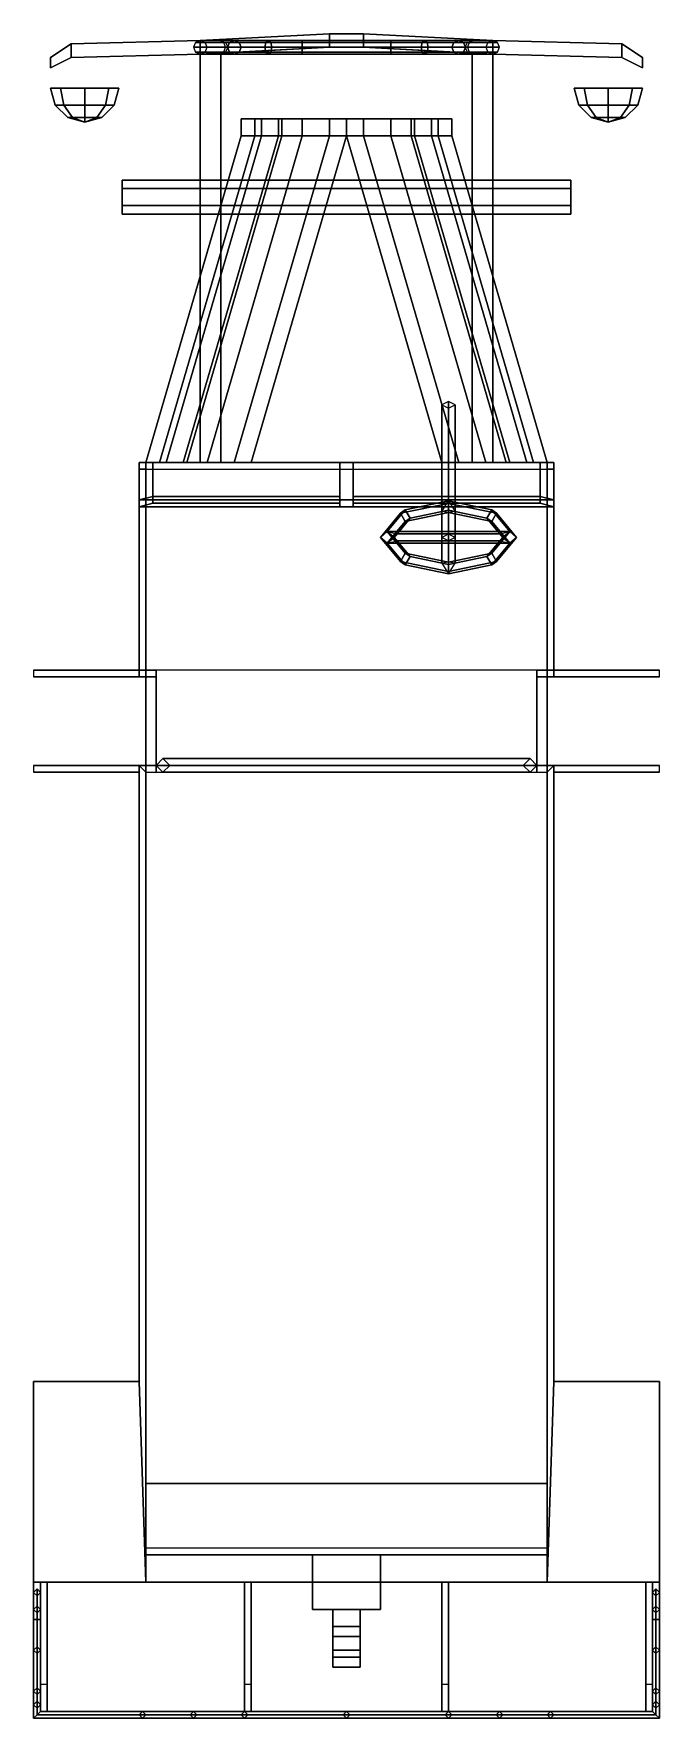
# Model space of a CAD drawing. Extents: x -0.92 to 0.92, y -2.19 to 2.76.
import ezdxf

# ---------------------------------------------------------------- set-up
doc = ezdxf.new("R2010")
doc.units = 0
doc.layers.get('0').update_dxf_attribs({"linetype": 'CONTINUOUS'})

msp = doc.modelspace()

# ---------------------------------------------------------------- linework, layer by layer
for points in [[(-0.87, 2.66, 0.46), (-0.81, 2.69, 0.46), (-0.81, 2.73, 0.46), (-0.87, 2.69, 0.46)], [(-0.87, 2.69, 0.37), (-0.81, 2.73, 0.37), (-0.81, 2.69, 0.37), (-0.87, 2.66, 0.37)], [(-0.81, 2.73, 0.46), (-0.81, 2.73, 0.37), (-0.87, 2.69, 0.37), (-0.87, 2.69, 0.46)], [(-0.81, 2.69, 0.46), (-0.43, 2.7, 0.46), (-0.43, 2.74, 0.46), (-0.81, 2.73, 0.46)], [(-0.81, 2.73, 0.37), (-0.43, 2.74, 0.37), (-0.43, 2.7, 0.37), (-0.81, 2.69, 0.37)], [(-0.43, 2.74, 0.46), (-0.43, 2.74, 0.37), (-0.81, 2.73, 0.37), (-0.81, 2.73, 0.46)], [(-0.4441, 2.7341, 0.46), (-0.45, 2.72, 0.46), (-0.35, 2.72, 1.0738), (-0.3441, 2.7341, 1.0704)], [(-0.43, 2.74, 0.46), (-0.4441, 2.7341, 0.46), (-0.3441, 2.7341, 1.0704), (-0.33, 2.74, 1.0623)], [(-0.43, 2.7, 0.46), (-0.05, 2.72, 0.46), (-0.05, 2.76, 0.46), (-0.43, 2.74, 0.46)], [(-0.05, 2.76, 0.46), (-0.05, 2.76, 0.37), (-0.43, 2.74, 0.37), (-0.43, 2.74, 0.46)], [(-0.43, 2.74, 0.37), (-0.05, 2.76, 0.37), (-0.05, 2.72, 0.37), (-0.43, 2.7, 0.37)], [(-0.4159, 2.7341, 0.46), (-0.43, 2.74, 0.46), (-0.33, 2.74, 1.0623), (-0.3159, 2.7341, 1.0541)], [(-0.41, 2.72, 0.46), (-0.4159, 2.7341, 0.46), (-0.3159, 2.7341, 1.0541), (-0.31, 2.72, 1.0507)], [(0.3562, 2.7341, 0.8141), (0.3735, 2.74, 0.8), (-0.3735, 2.74, 0.8), (-0.3562, 2.7341, 0.8141)], [(0.3735, 2.74, 0.8), (0.361, 2.7341, 0.7859), (-0.361, 2.7341, 0.7859), (-0.3735, 2.74, 0.8)], [(0.361, 2.7341, 0.7859), (0.3558, 2.72, 0.78), (-0.3558, 2.72, 0.78), (-0.361, 2.7341, 0.7859)], [(0.3491, 2.72, 0.82), (0.3562, 2.7341, 0.8141), (-0.3562, 2.7341, 0.8141), (-0.3491, 2.72, 0.82)], [(-0.24, 2.72, 1.1373), (-0.2371, 2.7341, 1.1322), (-0.3441, 2.7341, 1.0704), (-0.35, 2.72, 1.0738)], [(-0.2371, 2.7341, 1.1322), (-0.23, 2.74, 1.12), (-0.33, 2.74, 1.0623), (-0.3441, 2.7341, 1.0704)], [(-0.23, 2.74, 1.12), (-0.2229, 2.7341, 1.1078), (-0.3159, 2.7341, 1.0541), (-0.33, 2.74, 1.0623)], [(-0.2229, 2.7341, 1.1078), (-0.22, 2.72, 1.1027), (-0.31, 2.72, 1.0507), (-0.3159, 2.7341, 1.0541)], [(-0.13, 2.72, 1.17), (-0.13, 2.7341, 1.1641), (-0.2371, 2.7341, 1.1322), (-0.24, 2.72, 1.1373)], [(-0.13, 2.7341, 1.1641), (-0.13, 2.74, 1.15), (-0.23, 2.74, 1.12), (-0.2371, 2.7341, 1.1322)], [(-0.13, 2.74, 1.15), (-0.13, 2.7341, 1.1359), (-0.2229, 2.7341, 1.1078), (-0.23, 2.74, 1.12)], [(-0.13, 2.7341, 1.1359), (-0.13, 2.72, 1.13), (-0.22, 2.72, 1.1027), (-0.2229, 2.7341, 1.1078)], [(0.13, 2.7341, 1.1641), (0.13, 2.74, 1.15), (-0.13, 2.74, 1.15), (-0.13, 2.7341, 1.1641)], [(0.13, 2.74, 1.15), (0.13, 2.7341, 1.1359), (-0.13, 2.7341, 1.1359), (-0.13, 2.74, 1.15)], [(0.13, 2.72, 1.17), (0.13, 2.7341, 1.1641), (-0.13, 2.7341, 1.1641), (-0.13, 2.72, 1.17)], [(0.13, 2.7341, 1.1359), (0.13, 2.72, 1.13), (-0.13, 2.72, 1.13), (-0.13, 2.7341, 1.1359)], [(-0.05, 2.76, 0.37), (0.05, 2.76, 0.37), (0.05, 2.72, 0.37), (-0.05, 2.72, 0.37)], [(0.05, 2.76, 0.46), (0.05, 2.76, 0.37), (-0.05, 2.76, 0.37), (-0.05, 2.76, 0.46)], [(-0.05, 2.72, 0.46), (0.05, 2.72, 0.46), (0.05, 2.76, 0.46), (-0.05, 2.76, 0.46)], [(0.43, 2.7, 0.37), (0.05, 2.72, 0.37), (0.05, 2.76, 0.37), (0.43, 2.74, 0.37)], [(0.05, 2.76, 0.37), (0.05, 2.76, 0.46), (0.43, 2.74, 0.46), (0.43, 2.74, 0.37)], [(0.43, 2.74, 0.46), (0.05, 2.76, 0.46), (0.05, 2.72, 0.46), (0.43, 2.7, 0.46)], [(0.13, 2.7341, 1.1359), (0.13, 2.74, 1.15), (0.23, 2.74, 1.12), (0.2229, 2.7341, 1.1078)], [(0.13, 2.74, 1.15), (0.13, 2.7341, 1.1641), (0.2371, 2.7341, 1.1322), (0.23, 2.74, 1.12)], [(0.13, 2.72, 1.13), (0.13, 2.7341, 1.1359), (0.2229, 2.7341, 1.1078), (0.22, 2.72, 1.1027)], [(0.13, 2.7341, 1.1641), (0.13, 2.72, 1.17), (0.24, 2.72, 1.1373), (0.2371, 2.7341, 1.1322)], [(0.22, 2.72, 1.1027), (0.2229, 2.7341, 1.1078), (0.3159, 2.7341, 1.0541), (0.31, 2.72, 1.0507)], [(0.2229, 2.7341, 1.1078), (0.23, 2.74, 1.12), (0.33, 2.74, 1.0623), (0.3159, 2.7341, 1.0541)], [(0.23, 2.74, 1.12), (0.2371, 2.7341, 1.1322), (0.3441, 2.7341, 1.0704), (0.33, 2.74, 1.0623)], [(0.2371, 2.7341, 1.1322), (0.24, 2.72, 1.1373), (0.35, 2.72, 1.0738), (0.3441, 2.7341, 1.0704)], [(0.4159, 2.7341, 0.46), (0.41, 2.72, 0.46), (0.31, 2.72, 1.0507), (0.3159, 2.7341, 1.0541)], [(0.43, 2.74, 0.46), (0.4159, 2.7341, 0.46), (0.3159, 2.7341, 1.0541), (0.33, 2.74, 1.0623)], [(0.4441, 2.7341, 0.46), (0.43, 2.74, 0.46), (0.33, 2.74, 1.0623), (0.3441, 2.7341, 1.0704)], [(0.45, 2.72, 0.46), (0.4441, 2.7341, 0.46), (0.3441, 2.7341, 1.0704), (0.35, 2.72, 1.0738)], [(0.81, 2.69, 0.37), (0.43, 2.7, 0.37), (0.43, 2.74, 0.37), (0.81, 2.73, 0.37)], [(0.43, 2.74, 0.37), (0.43, 2.74, 0.46), (0.81, 2.73, 0.46), (0.81, 2.73, 0.37)], [(0.81, 2.73, 0.46), (0.43, 2.74, 0.46), (0.43, 2.7, 0.46), (0.81, 2.69, 0.46)], [(0.87, 2.66, 0.37), (0.81, 2.69, 0.37), (0.81, 2.73, 0.37), (0.87, 2.69, 0.37)], [(0.81, 2.73, 0.37), (0.81, 2.73, 0.46), (0.87, 2.69, 0.46), (0.87, 2.69, 0.37)], [(0.87, 2.69, 0.46), (0.81, 2.73, 0.46), (0.81, 2.69, 0.46), (0.87, 2.66, 0.46)], [(-0.87, 2.66, 0.37), (-0.81, 2.69, 0.37), (-0.81, 2.69, 0.46), (-0.87, 2.66, 0.46)], [(-0.87, 2.69, 0.46), (-0.87, 2.69, 0.37), (-0.87, 2.66, 0.37), (-0.87, 2.66, 0.46)], [(-0.81, 2.69, 0.37), (-0.43, 2.7, 0.37), (-0.43, 2.7, 0.46), (-0.81, 2.69, 0.46)], [(-0.45, 2.72, 0.46), (-0.4441, 2.7059, 0.46), (-0.3441, 2.7059, 1.0704), (-0.35, 2.72, 1.0738)], [(-0.4441, 2.7059, 0.46), (-0.43, 2.7, 0.46), (-0.33, 2.7, 1.0623), (-0.3441, 2.7059, 1.0704)], [(-0.43, 2.7, 0.46), (-0.4159, 2.7059, 0.46), (-0.3159, 2.7059, 1.0541), (-0.33, 2.7, 1.0623)], [(-0.37, 2.7032, 0.37), (-0.37, 1.5, 0.37), (-0.43, 1.5, 0.37), (-0.43, 2.7, 0.37)], [(-0.43, 2.7, 0.46), (-0.43, 1.5, 0.46), (-0.37, 1.5, 0.46), (-0.37, 2.7032, 0.46)], [(-0.43, 2.7, 0.37), (-0.43, 1.5, 0.37), (-0.43, 1.5, 0.46), (-0.43, 2.7, 0.46)], [(-0.4159, 2.7059, 0.46), (-0.41, 2.72, 0.46), (-0.31, 2.72, 1.0507), (-0.3159, 2.7059, 1.0541)], [(0.361, 2.7059, 0.7859), (0.3735, 2.7, 0.8), (-0.3735, 2.7, 0.8), (-0.361, 2.7059, 0.7859)], [(0.3735, 2.7, 0.8), (0.3562, 2.7059, 0.8141), (-0.3562, 2.7059, 0.8141), (-0.3735, 2.7, 0.8)], [(-0.37, 2.7032, 0.37), (-0.05, 2.72, 0.37), (-0.05, 2.72, 0.46), (-0.37, 2.7032, 0.46)], [(-0.37, 1.5, 0.46), (-0.37, 1.5, 0.37), (-0.37, 2.7032, 0.37), (-0.37, 2.7032, 0.46)], [(0.3558, 2.72, 0.78), (0.361, 2.7059, 0.7859), (-0.361, 2.7059, 0.7859), (-0.3558, 2.72, 0.78)], [(0.3562, 2.7059, 0.8141), (0.3491, 2.72, 0.82), (-0.3491, 2.72, 0.82), (-0.3562, 2.7059, 0.8141)], [(-0.2371, 2.7059, 1.1322), (-0.24, 2.72, 1.1373), (-0.35, 2.72, 1.0738), (-0.3441, 2.7059, 1.0704)], [(-0.23, 2.7, 1.12), (-0.2371, 2.7059, 1.1322), (-0.3441, 2.7059, 1.0704), (-0.33, 2.7, 1.0623)], [(-0.2229, 2.7059, 1.1078), (-0.23, 2.7, 1.12), (-0.33, 2.7, 1.0623), (-0.3159, 2.7059, 1.0541)], [(-0.22, 2.72, 1.1027), (-0.2229, 2.7059, 1.1078), (-0.3159, 2.7059, 1.0541), (-0.31, 2.72, 1.0507)], [(-0.13, 2.7059, 1.1641), (-0.13, 2.72, 1.17), (-0.24, 2.72, 1.1373), (-0.2371, 2.7059, 1.1322)], [(-0.13, 2.7, 1.15), (-0.13, 2.7059, 1.1641), (-0.2371, 2.7059, 1.1322), (-0.23, 2.7, 1.12)], [(-0.13, 2.7059, 1.1359), (-0.13, 2.7, 1.15), (-0.23, 2.7, 1.12), (-0.2229, 2.7059, 1.1078)], [(-0.13, 2.72, 1.13), (-0.13, 2.7059, 1.1359), (-0.2229, 2.7059, 1.1078), (-0.22, 2.72, 1.1027)], [(0.13, 2.72, 1.13), (0.13, 2.7059, 1.1359), (-0.13, 2.7059, 1.1359), (-0.13, 2.72, 1.13)], [(0.13, 2.7059, 1.1641), (0.13, 2.72, 1.17), (-0.13, 2.72, 1.17), (-0.13, 2.7059, 1.1641)], [(0.13, 2.7059, 1.1359), (0.13, 2.7, 1.15), (-0.13, 2.7, 1.15), (-0.13, 2.7059, 1.1359)], [(0.13, 2.7, 1.15), (0.13, 2.7059, 1.1641), (-0.13, 2.7059, 1.1641), (-0.13, 2.7, 1.15)], [(-0.05, 2.72, 0.37), (0.05, 2.72, 0.37), (0.05, 2.72, 0.46), (-0.05, 2.72, 0.46)], [(0.37, 2.7032, 0.46), (0.05, 2.72, 0.46), (0.05, 2.72, 0.37), (0.37, 2.7032, 0.37)], [(0.13, 2.72, 1.17), (0.13, 2.7059, 1.1641), (0.2371, 2.7059, 1.1322), (0.24, 2.72, 1.1373)], [(0.13, 2.7059, 1.1359), (0.13, 2.72, 1.13), (0.22, 2.72, 1.1027), (0.2229, 2.7059, 1.1078)], [(0.13, 2.7059, 1.1641), (0.13, 2.7, 1.15), (0.23, 2.7, 1.12), (0.2371, 2.7059, 1.1322)], [(0.13, 2.7, 1.15), (0.13, 2.7059, 1.1359), (0.2229, 2.7059, 1.1078), (0.23, 2.7, 1.12)], [(0.2229, 2.7059, 1.1078), (0.22, 2.72, 1.1027), (0.31, 2.72, 1.0507), (0.3159, 2.7059, 1.0541)], [(0.23, 2.7, 1.12), (0.2229, 2.7059, 1.1078), (0.3159, 2.7059, 1.0541), (0.33, 2.7, 1.0623)], [(0.2371, 2.7059, 1.1322), (0.23, 2.7, 1.12), (0.33, 2.7, 1.0623), (0.3441, 2.7059, 1.0704)], [(0.24, 2.72, 1.1373), (0.2371, 2.7059, 1.1322), (0.3441, 2.7059, 1.0704), (0.35, 2.72, 1.0738)], [(0.41, 2.72, 0.46), (0.4159, 2.7059, 0.46), (0.3159, 2.7059, 1.0541), (0.31, 2.72, 1.0507)], [(0.4159, 2.7059, 0.46), (0.43, 2.7, 0.46), (0.33, 2.7, 1.0623), (0.3159, 2.7059, 1.0541)], [(0.43, 2.7, 0.46), (0.4441, 2.7059, 0.46), (0.3441, 2.7059, 1.0704), (0.33, 2.7, 1.0623)], [(0.4441, 2.7059, 0.46), (0.45, 2.72, 0.46), (0.35, 2.72, 1.0738), (0.3441, 2.7059, 1.0704)], [(0.37, 2.7032, 0.37), (0.37, 1.5, 0.37), (0.37, 1.5, 0.46), (0.37, 2.7032, 0.46)], [(0.43, 2.7, 0.37), (0.43, 1.5, 0.37), (0.37, 1.5, 0.37), (0.37, 2.7032, 0.37)], [(0.37, 2.7032, 0.46), (0.37, 1.5, 0.46), (0.43, 1.5, 0.46), (0.43, 2.7, 0.46)], [(0.43, 1.5, 0.46), (0.43, 1.5, 0.37), (0.43, 2.7, 0.37), (0.43, 2.7, 0.46)], [(0.81, 2.69, 0.46), (0.43, 2.7, 0.46), (0.43, 2.7, 0.37), (0.81, 2.69, 0.37)], [(0.87, 2.66, 0.46), (0.81, 2.69, 0.46), (0.81, 2.69, 0.37), (0.87, 2.66, 0.37)], [(0.87, 2.67, 0.37), (0.87, 2.67, 0.46), (0.87, 2.66, 0.46), (0.87, 2.66, 0.37)], [(-0.8566, 2.55, 1.03), (-0.87, 2.6, 1.03), (-0.8407, 2.6, 0.9593), (-0.8312, 2.55, 0.9688)], [(-0.8312, 2.55, 1.0912), (-0.8407, 2.6, 1.1007), (-0.87, 2.6, 1.03), (-0.8566, 2.55, 1.03)], [(-0.8407, 2.6, 0.9593), (-0.87, 2.6, 1.03), (-0.6993, 2.6, 1.1007), (-0.67, 2.6, 1.03)], [(-0.87, 2.6, 1.03), (-0.8407, 2.6, 1.1007), (-0.77, 2.6, 1.13), (-0.6993, 2.6, 1.1007)], [(-0.8312, 2.55, 0.9688), (-0.8407, 2.6, 0.9593), (-0.77, 2.6, 0.93), (-0.77, 2.55, 0.9434)], [(-0.77, 2.55, 1.1166), (-0.77, 2.6, 1.13), (-0.8407, 2.6, 1.1007), (-0.8312, 2.55, 1.0912)], [(-0.77, 2.6, 0.93), (-0.8407, 2.6, 0.9593), (-0.67, 2.6, 1.03), (-0.6993, 2.6, 0.9593)], [(-0.77, 2.55, 0.9434), (-0.77, 2.6, 0.93), (-0.6993, 2.6, 0.9593), (-0.7088, 2.55, 0.9688)], [(-0.7088, 2.55, 1.0912), (-0.6993, 2.6, 1.1007), (-0.77, 2.6, 1.13), (-0.77, 2.55, 1.1166)], [(-0.7088, 2.55, 0.9688), (-0.6993, 2.6, 0.9593), (-0.67, 2.6, 1.03), (-0.6834, 2.55, 1.03)], [(-0.6834, 2.55, 1.03), (-0.67, 2.6, 1.03), (-0.6993, 2.6, 1.1007), (-0.7088, 2.55, 1.0912)], [(0.6834, 2.55, 1.03), (0.67, 2.6, 1.03), (0.6993, 2.6, 0.9593), (0.7088, 2.55, 0.9688)], [(0.7088, 2.55, 1.0912), (0.6993, 2.6, 1.1007), (0.67, 2.6, 1.03), (0.6834, 2.55, 1.03)], [(0.67, 2.6, 1.03), (0.6993, 2.6, 1.1007), (0.77, 2.6, 1.13), (0.8407, 2.6, 1.1007)], [(0.6993, 2.6, 0.9593), (0.67, 2.6, 1.03), (0.8407, 2.6, 1.1007), (0.87, 2.6, 1.03)], [(0.7088, 2.55, 0.9688), (0.6993, 2.6, 0.9593), (0.77, 2.6, 0.93), (0.77, 2.55, 0.9434)], [(0.77, 2.55, 1.1166), (0.77, 2.6, 1.13), (0.6993, 2.6, 1.1007), (0.7088, 2.55, 1.0912)], [(0.77, 2.6, 0.93), (0.6993, 2.6, 0.9593), (0.87, 2.6, 1.03), (0.8407, 2.6, 0.9593)], [(0.77, 2.55, 0.9434), (0.77, 2.6, 0.93), (0.8407, 2.6, 0.9593), (0.8312, 2.55, 0.9688)], [(0.8312, 2.55, 1.0912), (0.8407, 2.6, 1.1007), (0.77, 2.6, 1.13), (0.77, 2.55, 1.1166)], [(0.8312, 2.55, 0.9688), (0.8407, 2.6, 0.9593), (0.87, 2.6, 1.03), (0.8566, 2.55, 1.03)], [(0.8566, 2.55, 1.03), (0.87, 2.6, 1.03), (0.8407, 2.6, 1.1007), (0.8312, 2.55, 1.0912)], [(-0.82, 2.5134, 1.03), (-0.8566, 2.55, 1.03), (-0.8312, 2.55, 0.9688), (-0.8054, 2.5134, 0.9946)], [(-0.8054, 2.5134, 1.0654), (-0.8312, 2.55, 1.0912), (-0.8566, 2.55, 1.03), (-0.82, 2.5134, 1.03)], [(-0.8054, 2.5134, 0.9946), (-0.8312, 2.55, 0.9688), (-0.77, 2.55, 0.9434), (-0.77, 2.5134, 0.98)], [(-0.77, 2.5134, 1.08), (-0.77, 2.55, 1.1166), (-0.8312, 2.55, 1.0912), (-0.8054, 2.5134, 1.0654)], [(-0.77, 2.5134, 0.98), (-0.77, 2.55, 0.9434), (-0.7088, 2.55, 0.9688), (-0.7346, 2.5134, 0.9946)], [(-0.7346, 2.5134, 1.0654), (-0.7088, 2.55, 1.0912), (-0.77, 2.55, 1.1166), (-0.77, 2.5134, 1.08)], [(-0.7346, 2.5134, 0.9946), (-0.7088, 2.55, 0.9688), (-0.6834, 2.55, 1.03), (-0.72, 2.5134, 1.03)], [(-0.72, 2.5134, 1.03), (-0.6834, 2.55, 1.03), (-0.7088, 2.55, 1.0912), (-0.7346, 2.5134, 1.0654)], [(0.72, 2.5134, 1.03), (0.6834, 2.55, 1.03), (0.7088, 2.55, 0.9688), (0.7346, 2.5134, 0.9946)], [(0.7346, 2.5134, 1.0654), (0.7088, 2.55, 1.0912), (0.6834, 2.55, 1.03), (0.72, 2.5134, 1.03)], [(0.7346, 2.5134, 0.9946), (0.7088, 2.55, 0.9688), (0.77, 2.55, 0.9434), (0.77, 2.5134, 0.98)], [(0.77, 2.5134, 1.08), (0.77, 2.55, 1.1166), (0.7088, 2.55, 1.0912), (0.7346, 2.5134, 1.0654)], [(0.77, 2.5134, 0.98), (0.77, 2.55, 0.9434), (0.8312, 2.55, 0.9688), (0.8054, 2.5134, 0.9946)], [(0.8054, 2.5134, 1.0654), (0.8312, 2.55, 1.0912), (0.77, 2.55, 1.1166), (0.77, 2.5134, 1.08)], [(0.8054, 2.5134, 0.9946), (0.8312, 2.55, 0.9688), (0.8566, 2.55, 1.03), (0.82, 2.5134, 1.03)], [(0.82, 2.5134, 1.03), (0.8566, 2.55, 1.03), (0.8312, 2.55, 1.0912), (0.8054, 2.5134, 1.0654)], [(-0.77, 2.5, 1.03), (-0.82, 2.5134, 1.03), (-0.8054, 2.5134, 0.9946), (-0.77, 2.5, 1.03)], [(-0.77, 2.5, 1.03), (-0.8054, 2.5134, 1.0654), (-0.82, 2.5134, 1.03), (-0.77, 2.5, 1.03)], [(-0.77, 2.5, 1.03), (-0.8054, 2.5134, 0.9946), (-0.77, 2.5134, 0.98), (-0.77, 2.5, 1.03)], [(-0.77, 2.5, 1.03), (-0.77, 2.5134, 1.08), (-0.8054, 2.5134, 1.0654), (-0.77, 2.5, 1.03)], [(-0.77, 2.5, 1.03), (-0.77, 2.5134, 0.98), (-0.7346, 2.5134, 0.9946), (-0.77, 2.5, 1.03)], [(-0.77, 2.5, 1.03), (-0.7346, 2.5134, 0.9946), (-0.72, 2.5134, 1.03), (-0.77, 2.5, 1.03)], [(-0.77, 2.5, 1.03), (-0.72, 2.5134, 1.03), (-0.7346, 2.5134, 1.0654), (-0.77, 2.5, 1.03)], [(-0.77, 2.5, 1.03), (-0.7346, 2.5134, 1.0654), (-0.77, 2.5134, 1.08), (-0.77, 2.5, 1.03)], [(-0.31, 2.51, 1.06), (-0.31, 2.46, 1.11), (-0.2, 2.46, 1.18), (-0.2, 2.51, 1.13)], [(-0.31, 2.51, 0.98), (-0.31, 2.46, 0.98), (-0.31, 2.46, 1.11), (-0.31, 2.51, 1.06)], [(-0.27, 2.51, 0.46), (-0.27, 2.46, 0.46), (-0.31, 2.46, 0.98), (-0.31, 2.51, 0.98)], [(-0.31, 2.51, 1.06), (-0.2, 2.51, 1.13), (0.2, 2.51, 1.13), (0.31, 2.51, 1.06)], [(-0.31, 2.51, 0.98), (-0.31, 2.51, 1.06), (0.31, 2.51, 1.06), (0.31, 2.51, 0.98)], [(-0.27, 2.51, 0.46), (-0.31, 2.51, 0.98), (0.31, 2.51, 0.98), (0.27, 2.51, 0.46)], [(-0.25, 2.51, 0.42), (-0.25, 2.46, 0.42), (-0.27, 2.46, 0.46), (-0.27, 2.51, 0.46)], [(-0.25, 2.51, 0.42), (-0.27, 2.51, 0.46), (0.27, 2.51, 0.46), (0.25, 2.51, 0.42)], [(-0.19, 2.51, 0.38), (-0.19, 2.46, 0.38), (-0.25, 2.46, 0.42), (-0.25, 2.51, 0.42)], [(-0.19, 2.51, 0.38), (-0.25, 2.51, 0.42), (0.25, 2.51, 0.42), (0.19, 2.51, 0.38)], [(-0.2, 2.51, 1.13), (-0.2, 2.46, 1.18), (-0.05, 2.46, 1.2), (-0.05, 2.51, 1.15)], [(-0.2, 2.51, 1.13), (-0.05, 2.51, 1.15), (0.05, 2.51, 1.15), (0.2, 2.51, 1.13)], [(-0.13, 2.51, 0.37), (-0.13, 2.46, 0.37), (-0.19, 2.46, 0.38), (-0.19, 2.51, 0.38)], [(-0.13, 2.51, 0.37), (-0.19, 2.51, 0.38), (0.19, 2.51, 0.38), (0.13, 2.51, 0.37)], [(0, 2.51, 0.36), (0, 2.46, 0.36), (-0.13, 2.46, 0.37), (-0.13, 2.51, 0.37)], [(0, 2.51, 0.36), (-0.13, 2.51, 0.37), (0.13, 2.51, 0.37), (0, 2.51, 0.36)], [(-0.05, 2.51, 1.15), (-0.05, 2.46, 1.2), (0.05, 2.46, 1.2), (0.05, 2.51, 1.15)], [(0.13, 2.51, 0.37), (0.13, 2.46, 0.37), (0, 2.46, 0.36), (0, 2.51, 0.36)], [(0.05, 2.51, 1.15), (0.05, 2.46, 1.2), (0.2, 2.46, 1.18), (0.2, 2.51, 1.13)], [(0.19, 2.51, 0.38), (0.19, 2.46, 0.38), (0.13, 2.46, 0.37), (0.13, 2.51, 0.37)], [(0.25, 2.51, 0.42), (0.25, 2.46, 0.42), (0.19, 2.46, 0.38), (0.19, 2.51, 0.38)], [(0.2, 2.51, 1.13), (0.2, 2.46, 1.18), (0.31, 2.46, 1.11), (0.31, 2.51, 1.06)], [(0.27, 2.51, 0.46), (0.27, 2.46, 0.46), (0.25, 2.46, 0.42), (0.25, 2.51, 0.42)], [(0.31, 2.51, 0.98), (0.31, 2.46, 0.98), (0.27, 2.46, 0.46), (0.27, 2.51, 0.46)], [(0.31, 2.51, 1.06), (0.31, 2.46, 1.11), (0.31, 2.46, 0.98), (0.31, 2.51, 0.98)], [(0.77, 2.5, 1.03), (0.72, 2.5134, 1.03), (0.7346, 2.5134, 0.9946), (0.77, 2.5, 1.03)], [(0.77, 2.5, 1.03), (0.7346, 2.5134, 1.0654), (0.72, 2.5134, 1.03), (0.77, 2.5, 1.03)], [(0.77, 2.5, 1.03), (0.7346, 2.5134, 0.9946), (0.77, 2.5134, 0.98), (0.77, 2.5, 1.03)], [(0.77, 2.5, 1.03), (0.77, 2.5134, 1.08), (0.7346, 2.5134, 1.0654), (0.77, 2.5, 1.03)], [(0.77, 2.5, 1.03), (0.77, 2.5134, 0.98), (0.8054, 2.5134, 0.9946), (0.77, 2.5, 1.03)], [(0.77, 2.5, 1.03), (0.8054, 2.5134, 0.9946), (0.82, 2.5134, 1.03), (0.77, 2.5, 1.03)], [(0.77, 2.5, 1.03), (0.82, 2.5134, 1.03), (0.8054, 2.5134, 1.0654), (0.77, 2.5, 1.03)], [(0.77, 2.5, 1.03), (0.8054, 2.5134, 1.0654), (0.77, 2.5134, 1.08), (0.77, 2.5, 1.03)], [(-0.31, 2.46, 1.11), (-0.59, 1.5, 1.17), (-0.48, 1.5, 1.24), (-0.2, 2.46, 1.18)], [(-0.31, 2.46, 0.98), (-0.59, 1.5, 0.98), (-0.59, 1.5, 1.17), (-0.31, 2.46, 1.11)], [(-0.27, 2.46, 0.46), (-0.55, 1.5, 0.46), (-0.59, 1.5, 0.98), (-0.31, 2.46, 0.98)], [(-0.25, 2.46, 0.42), (-0.53, 1.5, 0.42), (-0.55, 1.5, 0.46), (-0.27, 2.46, 0.46)], [(-0.19, 2.46, 0.38), (-0.47, 1.5, 0.38), (-0.53, 1.5, 0.42), (-0.25, 2.46, 0.42)], [(-0.2, 2.46, 1.18), (-0.48, 1.5, 1.24), (-0.33, 1.5, 1.26), (-0.05, 2.46, 1.2)], [(-0.13, 2.46, 0.37), (-0.41, 1.5, 0.37), (-0.47, 1.5, 0.38), (-0.19, 2.46, 0.38)], [(0, 2.46, 0.36), (-0.28, 1.5, 0.36), (-0.41, 1.5, 0.37), (-0.13, 2.46, 0.37)], [(-0.05, 2.46, 1.2), (-0.33, 1.5, 1.26), (0.33, 1.5, 1.26), (0.05, 2.46, 1.2)], [(0, 2.46, 0.36), (0.28, 1.5, 0.36), (-0.28, 1.5, 0.36), (0, 2.46, 0.36)], [(0.13, 2.46, 0.37), (0.41, 1.5, 0.37), (0.28, 1.5, 0.36), (0, 2.46, 0.36)], [(0.05, 2.46, 1.2), (0.33, 1.5, 1.26), (0.48, 1.5, 1.24), (0.2, 2.46, 1.18)], [(0.19, 2.46, 0.38), (0.47, 1.5, 0.38), (0.41, 1.5, 0.37), (0.13, 2.46, 0.37)], [(0.25, 2.46, 0.42), (0.53, 1.5, 0.42), (0.47, 1.5, 0.38), (0.19, 2.46, 0.38)], [(0.2, 2.46, 1.18), (0.48, 1.5, 1.24), (0.59, 1.5, 1.17), (0.31, 2.46, 1.11)], [(0.27, 2.46, 0.46), (0.55, 1.5, 0.46), (0.53, 1.5, 0.42), (0.25, 2.46, 0.42)], [(0.31, 2.46, 0.98), (0.59, 1.5, 0.98), (0.55, 1.5, 0.46), (0.27, 2.46, 0.46)], [(0.31, 2.46, 1.11), (0.59, 1.5, 1.17), (0.59, 1.5, 0.98), (0.31, 2.46, 0.98)], [(0.66, 2.305, 0.4333), (0.66, 2.33, 0.39), (-0.66, 2.33, 0.39), (-0.66, 2.305, 0.4333)], [(0.66, 2.33, 0.39), (0.66, 2.305, 0.3467), (-0.66, 2.305, 0.3467), (-0.66, 2.33, 0.39)], [(0.66, 2.255, 0.4333), (0.66, 2.305, 0.4333), (-0.66, 2.305, 0.4333), (-0.66, 2.255, 0.4333)], [(0.66, 2.305, 0.3467), (0.66, 2.255, 0.3467), (-0.66, 2.255, 0.3467), (-0.66, 2.305, 0.3467)], [(0.66, 2.23, 0.39), (0.66, 2.255, 0.4333), (-0.66, 2.255, 0.4333), (-0.66, 2.23, 0.39)], [(0.66, 2.255, 0.3467), (0.66, 2.23, 0.39), (-0.66, 2.23, 0.39), (-0.66, 2.255, 0.3467)], [(0.3, 1.6797, 0.9823), (0.28, 1.6697, 0.965), (0.28, 1.28, 1.19), (0.3, 1.29, 1.2073)], [(0.28, 1.6697, 0.965), (0.3, 1.6597, 0.9477), (0.3, 1.27, 1.1727), (0.28, 1.28, 1.19)], [(0.32, 1.6697, 0.965), (0.3, 1.6797, 0.9823), (0.3, 1.29, 1.2073), (0.32, 1.28, 1.19)], [(0.3, 1.6597, 0.9477), (0.32, 1.6697, 0.965), (0.32, 1.28, 1.19), (0.3, 1.27, 1.1727)], [(-0.61, 1.5, 0.85), (-0.61, 0.89, 0.85), (-0.61, 0.89, 1.26), (-0.61, 1.5, 1.26)], [(-0.59, 1.5, 1.17), (-0.59, 1.5, 0.85), (-0.61, 1.5, 0.85), (-0.61, 1.5, 1.26)], [(-0.61, 1.5, 1.26), (-0.48, 1.5, 1.24), (-0.59, 1.5, 1.17), (-0.61, 1.5, 1.26)], [(-0.61, 1.5, 1.26), (-0.33, 1.5, 1.26), (-0.48, 1.5, 1.24), (-0.61, 1.5, 1.26)], [(-0.57, 1.4005, 1.64), (-0.57, 1.5, 1.26), (-0.61, 1.5, 1.26), (-0.61, 1.39, 1.68)], [(-0.61, 1.5, 1.26), (-0.61, 1.48, 1.26), (-0.61, 1.37, 1.68), (-0.61, 1.39, 1.68)], [(-0.59, 1.5, 0.3), (-0.59, -1.5, 0.3), (-0.59, -1.71, 0.52), (-0.59, 1.5, 0.85)], [(0.59, 1.5, 0.3), (0.59, -1.5, 0.3), (-0.59, -1.5, 0.3), (-0.59, 1.5, 0.3)], [(-0.59, 1.5, 0.85), (-0.59, -1.71, 0.52), (-0.59, -1.71, 0.85), (-0.59, 1.5, 0.85)], [(0.28, 1.5, 0.36), (0.59, 1.5, 0.3), (-0.59, 1.5, 0.3), (-0.28, 1.5, 0.36)], [(-0.28, 1.5, 0.36), (-0.59, 1.5, 0.3), (-0.59, 1.5, 0.3), (-0.41, 1.5, 0.37)], [(-0.41, 1.5, 0.37), (-0.59, 1.5, 0.3), (-0.59, 1.5, 0.3), (-0.47, 1.5, 0.38)], [(-0.47, 1.5, 0.38), (-0.59, 1.5, 0.3), (-0.59, 1.5, 0.3), (-0.53, 1.5, 0.42)], [(-0.53, 1.5, 0.42), (-0.59, 1.5, 0.3), (-0.59, 1.5, 0.3), (-0.55, 1.5, 0.46)], [(-0.55, 1.5, 0.46), (-0.59, 1.5, 0.3), (-0.59, 1.5, 0.3), (-0.59, 1.5, 0.85)], [(-0.55, 1.5, 0.46), (-0.59, 1.5, 0.85), (-0.59, 1.5, 0.85), (-0.59, 1.5, 0.98)], [(-0.57, 1.3805, 1.64), (-0.57, 1.48, 1.26), (-0.57, 1.5, 1.26), (-0.57, 1.4005, 1.64)], [(-0.57, 1.5, 1.26), (-0.57, 1.48, 1.26), (-0.02, 1.48, 1.26), (-0.02, 1.5, 1.26)], [(-0.43, 1.5, 0.46), (-0.43, 1.5, 0.37), (-0.37, 1.5, 0.37), (-0.37, 1.5, 0.46)], [(-0.02, 1.5, 1.26), (-0.02, 1.48, 1.26), (-0.02, 1.3805, 1.64), (-0.02, 1.4005, 1.64)], [(0.02, 1.39, 1.68), (0.02, 1.5, 1.26), (-0.02, 1.5, 1.26), (-0.02, 1.39, 1.68)], [(0.02, 1.5, 1.26), (0.02, 1.48, 1.26), (0.57, 1.48, 1.26), (0.57, 1.5, 1.26)], [(0.02, 1.3805, 1.64), (0.02, 1.48, 1.26), (0.02, 1.5, 1.26), (0.02, 1.4005, 1.64)], [(0.41, 1.5, 0.37), (0.59, 1.5, 0.3), (0.59, 1.5, 0.3), (0.28, 1.5, 0.36)], [(0.61, 1.5, 1.26), (0.61, 1.5, 1.26), (0.48, 1.5, 1.24), (0.33, 1.5, 1.26)], [(0.37, 1.5, 0.46), (0.37, 1.5, 0.37), (0.43, 1.5, 0.37), (0.43, 1.5, 0.46)], [(0.47, 1.5, 0.38), (0.59, 1.5, 0.3), (0.59, 1.5, 0.3), (0.41, 1.5, 0.37)], [(0.53, 1.5, 0.42), (0.59, 1.5, 0.3), (0.59, 1.5, 0.3), (0.47, 1.5, 0.38)], [(0.61, 1.5, 1.26), (0.61, 1.5, 1.26), (0.59, 1.5, 1.17), (0.48, 1.5, 1.24)], [(0.55, 1.5, 0.46), (0.59, 1.5, 0.3), (0.59, 1.5, 0.3), (0.53, 1.5, 0.42)], [(0.59, 1.5, 0.85), (0.59, 1.5, 0.3), (0.55, 1.5, 0.46), (0.59, 1.5, 0.85)], [(0.59, 1.5, 0.98), (0.59, 1.5, 0.85), (0.55, 1.5, 0.46), (0.59, 1.5, 0.98)], [(0.57, 1.5, 1.26), (0.57, 1.48, 1.26), (0.57, 1.3805, 1.64), (0.57, 1.4005, 1.64)], [(0.61, 1.39, 1.68), (0.61, 1.5, 1.26), (0.57, 1.5, 1.26), (0.57, 1.4005, 1.64)], [(0.59, -1.71, 0.52), (0.59, -1.5, 0.3), (0.59, 1.5, 0.3), (0.59, 1.5, 0.85)], [(0.59, -1.71, 0.85), (0.59, -1.71, 0.52), (0.59, 1.5, 0.85)], [(0.61, 1.5, 1.26), (0.61, 1.5, 0.85), (0.59, 1.5, 0.85), (0.59, 1.5, 1.17)], [(0.61, 0.89, 1.26), (0.61, 0.89, 0.85), (0.61, 1.5, 0.85), (0.61, 1.5, 1.26)], [(0.61, 1.37, 1.68), (0.61, 1.48, 1.26), (0.61, 1.5, 1.26), (0.61, 1.39, 1.68)], [(-0.61, 1.48, 1.26), (-0.61, 0.89, 1.26), (-0.59, 0.89, 1.26), (-0.59, 1.48, 1.26)], [(-0.61, 1.37, 1.68), (-0.61, 1.48, 1.26), (-0.57, 1.48, 1.26), (-0.57, 1.3805, 1.64)], [(-0.02, 1.37, 1.68), (-0.02, 1.48, 1.26), (0.02, 1.48, 1.26), (0.02, 1.37, 1.68)], [(0.57, 1.3805, 1.64), (0.57, 1.48, 1.26), (0.61, 1.48, 1.26), (0.61, 1.37, 1.68)], [(0.59, 1.48, 1.26), (0.59, 0.89, 1.26), (0.61, 0.89, 1.26), (0.61, 1.48, 1.26)], [(-0.61, 1.39, 1.68), (-0.02, 1.39, 1.68), (-0.02, 1.4005, 1.64), (-0.57, 1.4005, 1.64)], [(-0.61, 1.37, 1.68), (0.61, 1.37, 1.68), (0.61, 1.39, 1.68), (-0.61, 1.39, 1.68)], [(-0.02, 1.4005, 1.64), (-0.02, 1.3805, 1.64), (-0.57, 1.3805, 1.64), (-0.57, 1.4005, 1.64)], [(0.02, 1.39, 1.68), (0.61, 1.39, 1.68), (0.57, 1.4005, 1.64), (0.02, 1.4005, 1.64)], [(0.57, 1.4005, 1.64), (0.57, 1.3805, 1.64), (0.02, 1.3805, 1.64), (0.02, 1.4005, 1.64)], [(0.1727, 1.361, 1.2902), (0.1586, 1.3507, 1.3125), (0.3, 1.38, 1.3632), (0.3, 1.3873, 1.3359)], [(0.1869, 1.3366, 1.288), (0.1727, 1.361, 1.2902), (0.3, 1.3873, 1.3359), (0.3, 1.36, 1.3286)], [(0.28, 1.3559, 1.3214), (0.3, 1.3873, 1.3359), (0.3, 1.2073, 1.0241), (0.28, 1.2041, 1.0586)], [(0.3, 1.36, 1.3286), (0.3, 1.3873, 1.3359), (0.4273, 1.361, 1.2902), (0.4131, 1.3366, 1.288)], [(0.3, 1.3873, 1.3359), (0.3, 1.38, 1.3632), (0.4414, 1.3507, 1.3125), (0.4273, 1.361, 1.2902)], [(0.3, 1.3873, 1.3359), (0.32, 1.3559, 1.3214), (0.32, 1.2041, 1.0586), (0.3, 1.2073, 1.0241)], [(-0.57, 1.3805, 1.64), (-0.02, 1.3805, 1.64), (-0.02, 1.37, 1.68), (-0.61, 1.37, 1.68)], [(0.02, 1.3805, 1.64), (0.57, 1.3805, 1.64), (0.61, 1.37, 1.68), (0.02, 1.37, 1.68)], [(0.12, 1.2973, 1.18), (0.1, 1.28, 1.19), (0.1586, 1.3507, 1.3125), (0.1727, 1.361, 1.2902)], [(0.1, 1.28, 1.19), (0.12, 1.2627, 1.2), (0.1727, 1.3263, 1.3102), (0.1586, 1.3507, 1.3125)], [(0.14, 1.28, 1.19), (0.12, 1.2973, 1.18), (0.1727, 1.361, 1.2902), (0.1869, 1.3366, 1.288)], [(0.12, 1.2627, 1.2), (0.14, 1.28, 1.19), (0.1869, 1.3366, 1.288), (0.1727, 1.3263, 1.3102)], [(0.1586, 1.3507, 1.3125), (0.1727, 1.3263, 1.3102), (0.3, 1.3527, 1.3559), (0.3, 1.38, 1.3632)], [(0.1727, 1.3263, 1.3102), (0.1869, 1.3366, 1.288), (0.3, 1.36, 1.3286), (0.3, 1.3527, 1.3559)], [(0.3, 1.3527, 1.3559), (0.28, 1.3559, 1.3214), (0.28, 1.2041, 1.0586), (0.3, 1.1727, 1.0441)], [(0.3, 1.38, 1.3632), (0.3, 1.3527, 1.3559), (0.4273, 1.3263, 1.3102), (0.4414, 1.3507, 1.3125)], [(0.3, 1.3527, 1.3559), (0.3, 1.36, 1.3286), (0.4131, 1.3366, 1.288), (0.4273, 1.3263, 1.3102)], [(0.32, 1.3559, 1.3214), (0.3, 1.3527, 1.3559), (0.3, 1.1727, 1.0441), (0.32, 1.2041, 1.0586)], [(0.4131, 1.3366, 1.288), (0.4273, 1.361, 1.2902), (0.48, 1.2973, 1.18), (0.46, 1.28, 1.19)], [(0.4273, 1.3263, 1.3102), (0.4131, 1.3366, 1.288), (0.46, 1.28, 1.19), (0.48, 1.2627, 1.2)], [(0.4273, 1.361, 1.2902), (0.4414, 1.3507, 1.3125), (0.5, 1.28, 1.19), (0.48, 1.2973, 1.18)], [(0.4414, 1.3507, 1.3125), (0.4273, 1.3263, 1.3102), (0.48, 1.2627, 1.2), (0.5, 1.28, 1.19)], [(0.1727, 1.2337, 1.0698), (0.1586, 1.2093, 1.0675), (0.1, 1.28, 1.19), (0.12, 1.2973, 1.18)], [(0.1869, 1.2234, 1.092), (0.1727, 1.2337, 1.0698), (0.12, 1.2973, 1.18), (0.14, 1.28, 1.19)], [(0.4517, 1.29, 1.2073), (0.48, 1.2973, 1.18), (0.12, 1.2973, 1.18), (0.1483, 1.29, 1.2073)], [(0.48, 1.2973, 1.18), (0.4517, 1.27, 1.1727), (0.1483, 1.27, 1.1727), (0.12, 1.2973, 1.18)], [(0.48, 1.2627, 1.2), (0.4517, 1.29, 1.2073), (0.1483, 1.29, 1.2073), (0.12, 1.2627, 1.2)], [(0.46, 1.28, 1.19), (0.48, 1.2973, 1.18), (0.4273, 1.2337, 1.0698), (0.4131, 1.2234, 1.092)], [(0.48, 1.2973, 1.18), (0.5, 1.28, 1.19), (0.4414, 1.2093, 1.0675), (0.4273, 1.2337, 1.0698)], [(0.1586, 1.2093, 1.0675), (0.1727, 1.199, 1.0898), (0.12, 1.2627, 1.2), (0.1, 1.28, 1.19)], [(0.1727, 1.199, 1.0898), (0.1869, 1.2234, 1.092), (0.14, 1.28, 1.19), (0.12, 1.2627, 1.2)], [(0.4517, 1.27, 1.1727), (0.48, 1.2627, 1.2), (0.12, 1.2627, 1.2), (0.1483, 1.27, 1.1727)], [(0.48, 1.2627, 1.2), (0.46, 1.28, 1.19), (0.4131, 1.2234, 1.092), (0.4273, 1.199, 1.0898)], [(0.5, 1.28, 1.19), (0.48, 1.2627, 1.2), (0.4273, 1.199, 1.0898), (0.4414, 1.2093, 1.0675)], [(0.3, 1.2073, 1.0241), (0.3, 1.18, 1.0168), (0.1586, 1.2093, 1.0675), (0.1727, 1.2337, 1.0698)], [(0.3, 1.18, 1.0168), (0.3, 1.1727, 1.0441), (0.1727, 1.199, 1.0898), (0.1586, 1.2093, 1.0675)], [(0.3, 1.2, 1.0514), (0.3, 1.2073, 1.0241), (0.1727, 1.2337, 1.0698), (0.1869, 1.2234, 1.092)], [(0.3, 1.1727, 1.0441), (0.3, 1.2, 1.0514), (0.1869, 1.2234, 1.092), (0.1727, 1.199, 1.0898)], [(0.4131, 1.2234, 1.092), (0.4273, 1.2337, 1.0698), (0.3, 1.2073, 1.0241), (0.3, 1.2, 1.0514)], [(0.4273, 1.2337, 1.0698), (0.4414, 1.2093, 1.0675), (0.3, 1.18, 1.0168), (0.3, 1.2073, 1.0241)], [(0.4273, 1.199, 1.0898), (0.4131, 1.2234, 1.092), (0.3, 1.2, 1.0514), (0.3, 1.1727, 1.0441)], [(0.4414, 1.2093, 1.0675), (0.4273, 1.199, 1.0898), (0.3, 1.1727, 1.0441), (0.3, 1.18, 1.0168)], [(-0.92, 0.89, 0.85), (-0.92, 0.87, 0.85), (-0.61, 0.87, 1.29), (-0.61, 0.89, 1.29)], [(-0.61, 0.89, 1.26), (-0.61, 0.89, 0.85), (-0.92, 0.89, 0.85), (-0.61, 0.89, 1.26)], [(-0.61, 0.89, 1.29), (-0.61, 0.89, 1.26), (-0.92, 0.89, 0.85), (-0.61, 0.89, 1.29)], [(-0.61, 0.87, 1.29), (-0.92, 0.87, 0.85), (-0.56, 0.87, 0.85), (-0.56, 0.87, 1.29)], [(-0.61, 0.89, 1.29), (-0.61, 0.87, 1.29), (-0.56, 0.87, 1.29), (-0.56, 0.89, 1.29)], [(-0.61, 0.89, 1.26), (-0.61, 0.89, 1.29), (-0.56, 0.89, 1.29), (-0.59, 0.89, 1.26)], [(-0.59, 0.87, 0.85), (-0.59, 0.61, 0.85), (-0.56, 0.61, 0.85), (-0.56, 0.87, 0.85)], [(-0.56, 0.89, 1.29), (-0.56, 0.59, 1.29), (0.56, 0.59, 1.29), (0.56, 0.89, 1.29)], [(-0.56, 0.87, 0.85), (-0.56, 0.61, 0.85), (-0.56, 0.61, 1.29), (-0.56, 0.87, 1.29)], [(0.61, 0.87, 1.29), (0.61, 0.89, 1.29), (0.56, 0.89, 1.29), (0.56, 0.87, 1.29)], [(0.61, 0.89, 1.29), (0.61, 0.89, 1.26), (0.59, 0.89, 1.26), (0.56, 0.89, 1.29)], [(0.56, 0.61, 1.29), (0.56, 0.61, 0.85), (0.56, 0.87, 0.85), (0.56, 0.87, 1.29)], [(0.56, 0.87, 1.29), (0.56, 0.87, 0.85), (0.92, 0.87, 0.85), (0.61, 0.87, 1.29)], [(0.56, 0.61, 0.85), (0.59, 0.61, 0.85), (0.59, 0.87, 0.85), (0.56, 0.87, 0.85)], [(0.61, 0.89, 1.26), (0.92, 0.89, 0.85), (0.61, 0.89, 0.85), (0.61, 0.89, 1.26)], [(0.92, 0.87, 0.85), (0.92, 0.89, 0.85), (0.61, 0.89, 1.29), (0.61, 0.87, 1.29)], [(0.61, 0.89, 1.29), (0.92, 0.89, 0.85), (0.61, 0.89, 1.26), (0.61, 0.89, 1.29)], [(-0.56, 0.61, 1.29), (-0.56, 0.61, 0.85), (-0.92, 0.61, 0.85), (-0.61, 0.61, 1.29)], [(-0.92, 0.61, 0.85), (-0.92, 0.59, 0.85), (-0.61, 0.59, 1.29), (-0.61, 0.61, 1.29)], [(-0.61, 0.61, 1.29), (-0.61, -1.2, 1.29), (-0.59, -1.79, 1.29), (-0.59, 0.59, 1.29)], [(-0.61, 0.61, 1.29), (-0.59, 0.59, 1.29), (-0.56, 0.59, 1.29), (-0.56, 0.61, 1.29)], [(0.56, 0.61, 1.86), (0.54, 0.63, 1.84), (-0.54, 0.63, 1.84), (-0.56, 0.61, 1.86)], [(-0.54, 0.63, 1.29), (-0.56, 0.61, 1.29), (-0.56, 0.61, 1.86), (-0.54, 0.63, 1.84)], [(0.54, 0.59, 1.84), (0.56, 0.61, 1.86), (-0.56, 0.61, 1.86), (-0.54, 0.59, 1.84)], [(-0.56, 0.61, 1.29), (-0.54, 0.59, 1.29), (-0.54, 0.59, 1.84), (-0.56, 0.61, 1.86)], [(0.54, 0.63, 1.84), (0.52, 0.61, 1.82), (-0.52, 0.61, 1.82), (-0.54, 0.63, 1.84)], [(-0.52, 0.61, 1.29), (-0.54, 0.63, 1.29), (-0.54, 0.63, 1.84), (-0.52, 0.61, 1.82)], [(0.52, 0.61, 1.82), (0.54, 0.59, 1.84), (-0.54, 0.59, 1.84), (-0.52, 0.61, 1.82)], [(-0.54, 0.59, 1.29), (-0.52, 0.61, 1.29), (-0.52, 0.61, 1.82), (-0.54, 0.59, 1.84)], [(0.54, 0.63, 1.29), (0.52, 0.61, 1.29), (0.52, 0.61, 1.82), (0.54, 0.63, 1.84)], [(0.52, 0.61, 1.29), (0.54, 0.59, 1.29), (0.54, 0.59, 1.84), (0.52, 0.61, 1.82)], [(0.56, 0.61, 1.29), (0.54, 0.63, 1.29), (0.54, 0.63, 1.84), (0.56, 0.61, 1.86)], [(0.54, 0.59, 1.29), (0.56, 0.61, 1.29), (0.56, 0.61, 1.86), (0.54, 0.59, 1.84)], [(0.61, 0.61, 1.29), (0.92, 0.61, 0.85), (0.56, 0.61, 0.85), (0.56, 0.61, 1.29)], [(0.59, 0.59, 1.29), (0.61, 0.61, 1.29), (0.56, 0.61, 1.29), (0.56, 0.59, 1.29)], [(0.59, 0.59, 1.29), (0.59, -1.79, 1.29), (0.61, -1.2, 1.29), (0.61, 0.61, 1.29)], [(0.92, 0.59, 0.85), (0.92, 0.61, 0.85), (0.61, 0.61, 1.29), (0.61, 0.59, 1.29)], [(-0.61, 0.59, 1.29), (-0.92, 0.59, 0.85), (-0.61, 0.59, 0.85), (-0.61, 0.59, 1.29)], [(-0.61, 0.59, 0.85), (-0.61, -1.2, 0.85), (-0.61, -1.2, 1.29), (-0.61, 0.59, 1.29)], [(0.61, -1.2, 1.29), (0.61, -1.2, 0.85), (0.61, 0.59, 0.85), (0.61, 0.59, 1.29)], [(0.61, 0.59, 1.29), (0.61, 0.59, 0.85), (0.92, 0.59, 0.85), (0.61, 0.59, 1.29)], [(-0.92, -1.2, 0.85), (-0.92, -1.79, 0.85), (-0.92, -1.79, 1.29), (-0.92, -1.2, 1.29)], [(-0.61, -1.2, 1.29), (-0.61, -1.2, 0.85), (-0.92, -1.2, 0.85), (-0.92, -1.2, 1.29)], [(-0.92, -1.2, 1.29), (-0.92, -1.79, 1.29), (-0.59, -1.79, 1.29), (-0.61, -1.2, 1.29)], [(0.61, -1.2, 1.29), (0.59, -1.79, 1.29), (0.92, -1.79, 1.29), (0.92, -1.2, 1.29)], [(0.92, -1.2, 1.29), (0.92, -1.2, 0.85), (0.61, -1.2, 0.85), (0.61, -1.2, 1.29)], [(0.92, -1.79, 1.29), (0.92, -1.79, 0.85), (0.92, -1.2, 0.85), (0.92, -1.2, 1.29)], [(-0.59, -1.71, 0.52), (-0.59, -1.5, 0.3), (0.59, -1.5, 0.3), (0.59, -1.71, 0.52)], [(-0.59, -1.79, 1.29), (0.59, -1.79, 1.29), (0.59, -1.69, 1.29), (-0.59, -1.69, 1.29)], [(-0.59, -1.71, 0.85), (-0.59, -1.71, 0.52), (0.59, -1.71, 0.52), (0.59, -1.71, 0.85)], [(-0.1, -1.71, 0.63), (-0.1, -1.87, 0.63), (-0.1, -1.87, 0.76), (-0.1, -1.71, 0.76)], [(0.1, -1.71, 0.63), (0.1, -1.87, 0.63), (-0.1, -1.87, 0.63), (-0.1, -1.71, 0.63)], [(-0.1, -1.71, 0.76), (-0.1, -1.87, 0.76), (0.1, -1.87, 0.76), (0.1, -1.71, 0.76)], [(0.1, -1.87, 0.76), (0.1, -1.87, 0.63), (0.1, -1.71, 0.63), (0.1, -1.71, 0.76)], [(-0.92, -1.79, 1.29), (-0.92, -1.79, 1), (0.92, -1.79, 1), (0.92, -1.79, 1.29)], [(-0.92, -1.79, 0.97), (-0.92, -1.79, 0.85), (0.92, -1.79, 0.85), (0.92, -1.79, 0.97)], [(-0.92, -1.79, 0.97), (-0.92, -2.19, 0.97), (-0.92, -2.19, 1), (-0.92, -1.79, 1)], [(0.92, -1.79, 0.97), (0.92, -2.19, 0.97), (-0.92, -2.19, 0.97), (-0.92, -1.79, 0.97)], [(-0.92, -1.79, 1), (-0.92, -2.19, 1), (0.92, -2.19, 1), (0.92, -1.79, 1)], [(-0.91, -1.81, 1.05), (-0.92, -1.82, 1.04), (-0.92, -2.19, 1.04), (-0.91, -2.18, 1.05)], [(-0.91, -1.81, 1), (-0.92, -1.82, 1), (-0.92, -1.82, 1.04), (-0.91, -1.81, 1.05)], [(-0.92, -1.82, 1.04), (-0.91, -1.83, 1.03), (-0.91, -2.18, 1.03), (-0.92, -2.19, 1.04)], [(-0.92, -1.82, 1), (-0.91, -1.83, 1), (-0.91, -1.83, 1.03), (-0.92, -1.82, 1.04)], [(-0.9, -1.82, 1.04), (-0.91, -1.81, 1.05), (-0.91, -2.18, 1.05), (-0.9, -2.17, 1.04)], [(-0.9, -1.82, 1), (-0.91, -1.81, 1), (-0.91, -1.81, 1.05), (-0.9, -1.82, 1.04)], [(-0.91, -1.83, 1.03), (-0.9, -1.82, 1.04), (-0.9, -2.17, 1.04), (-0.91, -2.18, 1.03)], [(-0.91, -1.83, 1), (-0.9, -1.82, 1), (-0.9, -1.82, 1.04), (-0.91, -1.83, 1.03)], [(-0.9, -2.17, 0.97), (-0.9, -1.79, 0.85), (-0.88, -1.79, 0.85), (-0.88, -2.17, 0.97)], [(-0.88, -2.09, 0.97), (-0.88, -1.79, 0.88), (-0.9, -1.79, 0.88), (-0.9, -2.09, 0.97)], [(-0.9, -1.79, 0.88), (-0.9, -1.79, 0.85), (-0.9, -2.17, 0.97), (-0.9, -2.09, 0.97)], [(-0.88, -2.17, 0.97), (-0.88, -1.79, 0.85), (-0.88, -1.79, 0.88), (-0.88, -2.09, 0.97)], [(-0.28, -2.09, 0.97), (-0.28, -1.79, 0.88), (-0.3, -1.79, 0.88), (-0.3, -2.09, 0.97)], [(-0.3, -2.17, 0.97), (-0.3, -1.79, 0.85), (-0.28, -1.79, 0.85), (-0.28, -2.17, 0.97)], [(-0.3, -1.79, 0.88), (-0.3, -1.79, 0.85), (-0.3, -2.17, 0.97), (-0.3, -2.09, 0.97)], [(-0.28, -2.17, 0.97), (-0.28, -1.79, 0.85), (-0.28, -1.79, 0.88), (-0.28, -2.09, 0.97)], [(0.28, -2.17, 0.97), (0.28, -1.79, 0.85), (0.3, -1.79, 0.85), (0.3, -2.17, 0.97)], [(0.3, -2.09, 0.97), (0.3, -1.79, 0.88), (0.28, -1.79, 0.88), (0.28, -2.09, 0.97)], [(0.28, -1.79, 0.88), (0.28, -1.79, 0.85), (0.28, -2.17, 0.97), (0.28, -2.09, 0.97)], [(0.3, -2.17, 0.97), (0.3, -1.79, 0.85), (0.3, -1.79, 0.88), (0.3, -2.09, 0.97)], [(0.88, -1.79, 0.88), (0.88, -1.79, 0.85), (0.88, -2.17, 0.97), (0.88, -2.09, 0.97)], [(0.88, -2.17, 0.97), (0.88, -1.79, 0.85), (0.9, -1.79, 0.85), (0.9, -2.17, 0.97)], [(0.9, -2.09, 0.97), (0.9, -1.79, 0.88), (0.88, -1.79, 0.88), (0.88, -2.09, 0.97)], [(0.9, -2.17, 0.97), (0.9, -1.79, 0.85), (0.9, -1.79, 0.88), (0.9, -2.09, 0.97)], [(0.91, -1.81, 1.05), (0.9, -1.82, 1.04), (0.9, -2.17, 1.04), (0.91, -2.18, 1.05)], [(0.91, -1.81, 1), (0.9, -1.82, 1), (0.9, -1.82, 1.04), (0.91, -1.81, 1.05)], [(0.9, -1.82, 1.04), (0.91, -1.83, 1.03), (0.91, -2.18, 1.03), (0.9, -2.17, 1.04)], [(0.9, -1.82, 1), (0.91, -1.83, 1), (0.91, -1.83, 1.03), (0.9, -1.82, 1.04)], [(0.92, -1.82, 1.04), (0.91, -1.81, 1.05), (0.91, -2.18, 1.05), (0.92, -2.19, 1.04)], [(0.92, -1.82, 1), (0.91, -1.81, 1), (0.91, -1.81, 1.05), (0.92, -1.82, 1.04)], [(0.91, -1.83, 1.03), (0.92, -1.82, 1.04), (0.92, -2.19, 1.04), (0.91, -2.18, 1.03)], [(0.91, -1.83, 1), (0.92, -1.82, 1), (0.92, -1.82, 1.04), (0.91, -1.83, 1.03)], [(0.92, -2.19, 1), (0.92, -2.19, 0.97), (0.92, -1.79, 0.97), (0.92, -1.79, 1)], [(-0.91, -1.86, 1.05), (-0.92, -1.87, 1.04), (-0.92, -1.87, 1.24), (-0.91, -1.86, 1.24)], [(-0.92, -1.9, 1.28), (-0.91, -1.9, 1.29), (-0.91, -1.86, 1.24), (-0.92, -1.87, 1.24)], [(-0.92, -1.87, 1.04), (-0.91, -1.88, 1.05), (-0.91, -1.88, 1.24), (-0.92, -1.87, 1.24)], [(-0.91, -1.9, 1.27), (-0.92, -1.9, 1.28), (-0.92, -1.87, 1.24), (-0.91, -1.88, 1.24)], [(-0.9, -1.87, 1.04), (-0.91, -1.86, 1.05), (-0.91, -1.86, 1.24), (-0.9, -1.87, 1.24)], [(-0.91, -1.9, 1.29), (-0.9, -1.9, 1.28), (-0.9, -1.87, 1.24), (-0.91, -1.86, 1.24)], [(-0.91, -1.88, 1.05), (-0.9, -1.87, 1.04), (-0.9, -1.87, 1.24), (-0.91, -1.88, 1.24)], [(-0.9, -1.9, 1.28), (-0.91, -1.9, 1.27), (-0.91, -1.88, 1.24), (-0.9, -1.87, 1.24)], [(-0.1, -1.87, 0.76), (-0.1, -1.87, 0.63), (-0.04, -1.87, 0.63), (-0.04, -1.87, 0.76)], [(-0.04, -1.87, 0.76), (-0.04, -1.87, 0.63), (-0.04, -1.92, 0.69), (-0.04, -1.92, 0.71)], [(-0.04, -1.87, 0.63), (-0.04, -1.95, 0.58), (-0.04, -1.95, 0.64), (-0.04, -1.92, 0.69)], [(0.04, -1.87, 0.63), (0.04, -1.95, 0.58), (-0.04, -1.95, 0.58), (-0.04, -1.87, 0.63)], [(-0.04, -1.92, 0.78), (-0.04, -1.87, 0.76), (-0.04, -1.92, 0.71), (-0.04, -1.95, 0.73)], [(0.04, -1.92, 0.78), (0.04, -1.87, 0.76), (-0.04, -1.87, 0.76), (-0.04, -1.92, 0.78)], [(0.04, -1.92, 0.69), (0.04, -1.87, 0.63), (0.04, -1.87, 0.76), (0.04, -1.92, 0.71)], [(0.04, -1.95, 0.64), (0.04, -1.95, 0.58), (0.04, -1.87, 0.63), (0.04, -1.92, 0.69)], [(0.04, -1.92, 0.71), (0.04, -1.87, 0.76), (0.04, -1.92, 0.78), (0.04, -1.95, 0.73)], [(0.04, -1.87, 0.76), (0.04, -1.87, 0.63), (0.1, -1.87, 0.63), (0.1, -1.87, 0.76)], [(0.91, -1.86, 1.05), (0.9, -1.87, 1.04), (0.9, -1.87, 1.24), (0.91, -1.86, 1.24)], [(0.9, -1.9, 1.28), (0.91, -1.9, 1.29), (0.91, -1.86, 1.24), (0.9, -1.87, 1.24)], [(0.9, -1.87, 1.04), (0.91, -1.88, 1.05), (0.91, -1.88, 1.24), (0.9, -1.87, 1.24)], [(0.91, -1.9, 1.27), (0.9, -1.9, 1.28), (0.9, -1.87, 1.24), (0.91, -1.88, 1.24)], [(0.92, -1.87, 1.04), (0.91, -1.86, 1.05), (0.91, -1.86, 1.24), (0.92, -1.87, 1.24)], [(0.91, -1.9, 1.29), (0.92, -1.9, 1.28), (0.92, -1.87, 1.24), (0.91, -1.86, 1.24)], [(0.91, -1.88, 1.05), (0.92, -1.87, 1.04), (0.92, -1.87, 1.24), (0.91, -1.88, 1.24)], [(0.92, -1.9, 1.28), (0.91, -1.9, 1.27), (0.91, -1.88, 1.24), (0.92, -1.87, 1.24)], [(-0.91, -1.9, 1.29), (-0.92, -1.9, 1.28), (-0.92, -2.19, 1.28), (-0.91, -2.18, 1.29)], [(-0.92, -1.9, 1.28), (-0.91, -1.9, 1.27), (-0.91, -2.18, 1.27), (-0.92, -2.19, 1.28)], [(-0.9, -1.9, 1.28), (-0.91, -1.9, 1.29), (-0.91, -2.18, 1.29), (-0.9, -2.17, 1.28)], [(-0.91, -1.9, 1.27), (-0.9, -1.9, 1.28), (-0.9, -2.17, 1.28), (-0.91, -2.18, 1.27)], [(-0.04, -1.92, 0.69), (-0.04, -1.95, 0.64), (0.04, -1.95, 0.64), (0.04, -1.92, 0.69)], [(0.04, -1.95, 0.73), (0.04, -1.92, 0.78), (-0.04, -1.92, 0.78), (-0.04, -1.95, 0.73)], [(-0.04, -1.95, 0.73), (-0.04, -1.92, 0.71), (0.04, -1.92, 0.71), (0.04, -1.95, 0.73)], [(-0.04, -1.92, 0.71), (-0.04, -1.92, 0.69), (0.04, -1.92, 0.69), (0.04, -1.92, 0.71)], [(0.91, -1.9, 1.29), (0.9, -1.9, 1.28), (0.9, -2.17, 1.28), (0.91, -2.18, 1.29)], [(0.9, -1.9, 1.28), (0.91, -1.9, 1.27), (0.91, -2.18, 1.27), (0.9, -2.17, 1.28)], [(0.92, -1.9, 1.28), (0.91, -1.9, 1.29), (0.91, -2.18, 1.29), (0.92, -2.19, 1.28)], [(0.91, -1.9, 1.27), (0.92, -1.9, 1.28), (0.92, -2.19, 1.28), (0.91, -2.18, 1.27)], [(-0.91, -1.98, 1), (-0.92, -1.99, 1), (-0.92, -1.99, 1.04), (-0.91, -1.98, 1.03)], [(-0.9, -1.99, 1), (-0.91, -1.98, 1), (-0.91, -1.98, 1.03), (-0.9, -1.99, 1.04)], [(-0.04, -1.95, 0.64), (-0.04, -1.99, 0.64), (0.04, -1.99, 0.64), (0.04, -1.95, 0.64)], [(0.04, -1.95, 0.58), (0.04, -1.99, 0.58), (-0.04, -1.99, 0.58), (-0.04, -1.95, 0.58)], [(-0.04, -1.95, 0.58), (-0.04, -1.99, 0.58), (-0.04, -1.99, 0.64), (-0.04, -1.95, 0.64)], [(0.04, -1.99, 0.64), (0.04, -1.99, 0.58), (0.04, -1.95, 0.58), (0.04, -1.95, 0.64)], [(0.91, -1.98, 1), (0.9, -1.99, 1), (0.9, -1.99, 1.04), (0.91, -1.98, 1.03)], [(0.92, -1.99, 1), (0.91, -1.98, 1), (0.91, -1.98, 1.03), (0.92, -1.99, 1.04)], [(-0.92, -1.99, 1), (-0.91, -2, 1), (-0.91, -2, 1.03), (-0.92, -1.99, 1.04)], [(-0.91, -2, 1), (-0.9, -1.99, 1), (-0.9, -1.99, 1.04), (-0.91, -2, 1.03)], [(-0.04, -1.99, 0.64), (-0.04, -2.01, 0.67), (0.04, -2.01, 0.67), (0.04, -1.99, 0.64)], [(-0.04, -1.99, 0.58), (-0.04, -2.04, 0.65), (-0.04, -2.01, 0.67), (-0.04, -1.99, 0.64)], [(0.04, -1.99, 0.58), (0.04, -2.04, 0.65), (-0.04, -2.04, 0.65), (-0.04, -1.99, 0.58)], [(-0.04, -2.01, 0.73), (-0.04, -2.04, 0.72), (0.04, -2.04, 0.72), (0.04, -2.01, 0.73)], [(-0.04, -2.04, 0.65), (-0.04, -2.04, 0.72), (-0.04, -2.01, 0.73), (-0.04, -2.01, 0.67)], [(-0.04, -2.01, 0.67), (-0.04, -2.01, 0.73), (0.04, -2.01, 0.73), (0.04, -2.01, 0.67)], [(0.04, -2.01, 0.67), (0.04, -2.04, 0.65), (0.04, -1.99, 0.58), (0.04, -1.99, 0.64)], [(0.04, -2.01, 0.73), (0.04, -2.04, 0.72), (0.04, -2.04, 0.65), (0.04, -2.01, 0.67)], [(0.9, -1.99, 1), (0.91, -2, 1), (0.91, -2, 1.03), (0.9, -1.99, 1.04)], [(0.91, -2, 1), (0.92, -1.99, 1), (0.92, -1.99, 1.04), (0.91, -2, 1.03)], [(0.04, -2.04, 0.65), (0.04, -2.04, 0.72), (-0.04, -2.04, 0.72), (-0.04, -2.04, 0.65)], [(-0.91, -2.1, 1.05), (-0.92, -2.11, 1.04), (-0.92, -2.11, 1.28), (-0.91, -2.1, 1.27)], [(-0.92, -2.11, 1.04), (-0.91, -2.12, 1.05), (-0.91, -2.12, 1.27), (-0.92, -2.11, 1.28)], [(-0.9, -2.11, 1.04), (-0.91, -2.1, 1.05), (-0.91, -2.1, 1.27), (-0.9, -2.11, 1.28)], [(-0.91, -2.12, 1.05), (-0.9, -2.11, 1.04), (-0.9, -2.11, 1.28), (-0.91, -2.12, 1.27)], [(0.91, -2.1, 1.05), (0.9, -2.11, 1.04), (0.9, -2.11, 1.28), (0.91, -2.1, 1.27)], [(0.9, -2.11, 1.04), (0.91, -2.12, 1.05), (0.91, -2.12, 1.27), (0.9, -2.11, 1.28)], [(0.92, -2.11, 1.04), (0.91, -2.1, 1.05), (0.91, -2.1, 1.27), (0.92, -2.11, 1.28)], [(0.91, -2.12, 1.05), (0.92, -2.11, 1.04), (0.92, -2.11, 1.28), (0.91, -2.12, 1.27)], [(-0.91, -2.14, 1), (-0.92, -2.15, 1), (-0.92, -2.15, 1.04), (-0.91, -2.14, 1.03)], [(-0.92, -2.15, 1), (-0.91, -2.16, 1), (-0.91, -2.16, 1.03), (-0.92, -2.15, 1.04)], [(-0.9, -2.15, 1), (-0.91, -2.14, 1), (-0.91, -2.14, 1.03), (-0.9, -2.15, 1.04)], [(-0.91, -2.16, 1), (-0.9, -2.15, 1), (-0.9, -2.15, 1.04), (-0.91, -2.16, 1.03)], [(0.91, -2.18, 1.05), (0.9, -2.17, 1.04), (-0.9, -2.17, 1.04), (-0.91, -2.18, 1.05)], [(0.9, -2.17, 1.04), (0.91, -2.18, 1.03), (-0.91, -2.18, 1.03), (-0.9, -2.17, 1.04)], [(0.91, -2.18, 1.29), (0.9, -2.17, 1.28), (-0.9, -2.17, 1.28), (-0.91, -2.18, 1.29)], [(0.9, -2.17, 1.28), (0.91, -2.18, 1.27), (-0.91, -2.18, 1.27), (-0.9, -2.17, 1.28)], [(-0.6, -2.17, 1.04), (-0.61, -2.18, 1.05), (-0.61, -2.18, 1.27), (-0.6, -2.17, 1.28)], [(-0.59, -2.18, 1.05), (-0.6, -2.17, 1.04), (-0.6, -2.17, 1.28), (-0.59, -2.18, 1.27)], [(-0.45, -2.17, 1), (-0.46, -2.18, 1), (-0.46, -2.18, 1.03), (-0.45, -2.17, 1.04)], [(-0.44, -2.18, 1), (-0.45, -2.17, 1), (-0.45, -2.17, 1.04), (-0.44, -2.18, 1.03)], [(-0.3, -2.17, 1.04), (-0.31, -2.18, 1.05), (-0.31, -2.18, 1.27), (-0.3, -2.17, 1.28)], [(-0.29, -2.18, 1.05), (-0.3, -2.17, 1.04), (-0.3, -2.17, 1.28), (-0.29, -2.18, 1.27)], [(0, -2.17, 1.04), (-0.01, -2.18, 1.05), (-0.01, -2.18, 1.27), (0, -2.17, 1.28)], [(0, -2.17, 1), (-0.01, -2.18, 1), (-0.01, -2.18, 1.03), (0, -2.17, 1.04)], [(0.01, -2.18, 1.05), (0, -2.17, 1.04), (0, -2.17, 1.28), (0.01, -2.18, 1.27)], [(0.01, -2.18, 1), (0, -2.17, 1), (0, -2.17, 1.04), (0.01, -2.18, 1.03)], [(0.3, -2.17, 1.04), (0.29, -2.18, 1.05), (0.29, -2.18, 1.27), (0.3, -2.17, 1.28)], [(0.31, -2.18, 1.05), (0.3, -2.17, 1.04), (0.3, -2.17, 1.28), (0.31, -2.18, 1.27)], [(0.45, -2.17, 1), (0.44, -2.18, 1), (0.44, -2.18, 1.03), (0.45, -2.17, 1.04)], [(0.46, -2.18, 1), (0.45, -2.17, 1), (0.45, -2.17, 1.04), (0.46, -2.18, 1.03)], [(0.6, -2.17, 1.04), (0.59, -2.18, 1.05), (0.59, -2.18, 1.27), (0.6, -2.17, 1.28)], [(0.61, -2.18, 1.05), (0.6, -2.17, 1.04), (0.6, -2.17, 1.28), (0.61, -2.18, 1.27)], [(0.91, -2.14, 1), (0.9, -2.15, 1), (0.9, -2.15, 1.04), (0.91, -2.14, 1.03)], [(0.9, -2.15, 1), (0.91, -2.16, 1), (0.91, -2.16, 1.03), (0.9, -2.15, 1.04)], [(0.92, -2.15, 1), (0.91, -2.14, 1), (0.91, -2.14, 1.03), (0.92, -2.15, 1.04)], [(0.91, -2.16, 1), (0.92, -2.15, 1), (0.92, -2.15, 1.04), (0.91, -2.16, 1.03)], [(0.92, -2.19, 1.04), (0.91, -2.18, 1.05), (-0.91, -2.18, 1.05), (-0.92, -2.19, 1.04)], [(0.91, -2.18, 1.03), (0.92, -2.19, 1.04), (-0.92, -2.19, 1.04), (-0.91, -2.18, 1.03)], [(0.92, -2.19, 1.28), (0.91, -2.18, 1.29), (-0.91, -2.18, 1.29), (-0.92, -2.19, 1.28)], [(0.91, -2.18, 1.27), (0.92, -2.19, 1.28), (-0.92, -2.19, 1.28), (-0.91, -2.18, 1.27)], [(-0.92, -2.19, 1), (-0.92, -2.19, 0.97), (0.92, -2.19, 0.97), (0.92, -2.19, 1)], [(-0.61, -2.18, 1.05), (-0.6, -2.19, 1.04), (-0.6, -2.19, 1.28), (-0.61, -2.18, 1.27)], [(-0.6, -2.19, 1.04), (-0.59, -2.18, 1.05), (-0.59, -2.18, 1.27), (-0.6, -2.19, 1.28)], [(-0.46, -2.18, 1), (-0.45, -2.19, 1), (-0.45, -2.19, 1.04), (-0.46, -2.18, 1.03)], [(-0.45, -2.19, 1), (-0.44, -2.18, 1), (-0.44, -2.18, 1.03), (-0.45, -2.19, 1.04)], [(-0.31, -2.18, 1.05), (-0.3, -2.19, 1.04), (-0.3, -2.19, 1.28), (-0.31, -2.18, 1.27)], [(-0.3, -2.19, 1.04), (-0.29, -2.18, 1.05), (-0.29, -2.18, 1.27), (-0.3, -2.19, 1.28)], [(-0.01, -2.18, 1.05), (0, -2.19, 1.04), (0, -2.19, 1.28), (-0.01, -2.18, 1.27)], [(-0.01, -2.18, 1), (0, -2.19, 1), (0, -2.19, 1.04), (-0.01, -2.18, 1.03)], [(0, -2.19, 1.04), (0.01, -2.18, 1.05), (0.01, -2.18, 1.27), (0, -2.19, 1.28)], [(0, -2.19, 1), (0.01, -2.18, 1), (0.01, -2.18, 1.03), (0, -2.19, 1.04)], [(0.29, -2.18, 1.05), (0.3, -2.19, 1.04), (0.3, -2.19, 1.28), (0.29, -2.18, 1.27)], [(0.3, -2.19, 1.04), (0.31, -2.18, 1.05), (0.31, -2.18, 1.27), (0.3, -2.19, 1.28)], [(0.44, -2.18, 1), (0.45, -2.19, 1), (0.45, -2.19, 1.04), (0.44, -2.18, 1.03)], [(0.45, -2.19, 1), (0.46, -2.18, 1), (0.46, -2.18, 1.03), (0.45, -2.19, 1.04)], [(0.59, -2.18, 1.05), (0.6, -2.19, 1.04), (0.6, -2.19, 1.28), (0.59, -2.18, 1.27)], [(0.6, -2.19, 1.04), (0.61, -2.18, 1.05), (0.61, -2.18, 1.27), (0.6, -2.19, 1.28)]]:
    msp.add_3dface(points)

doc.saveas('drawing.dxf')
